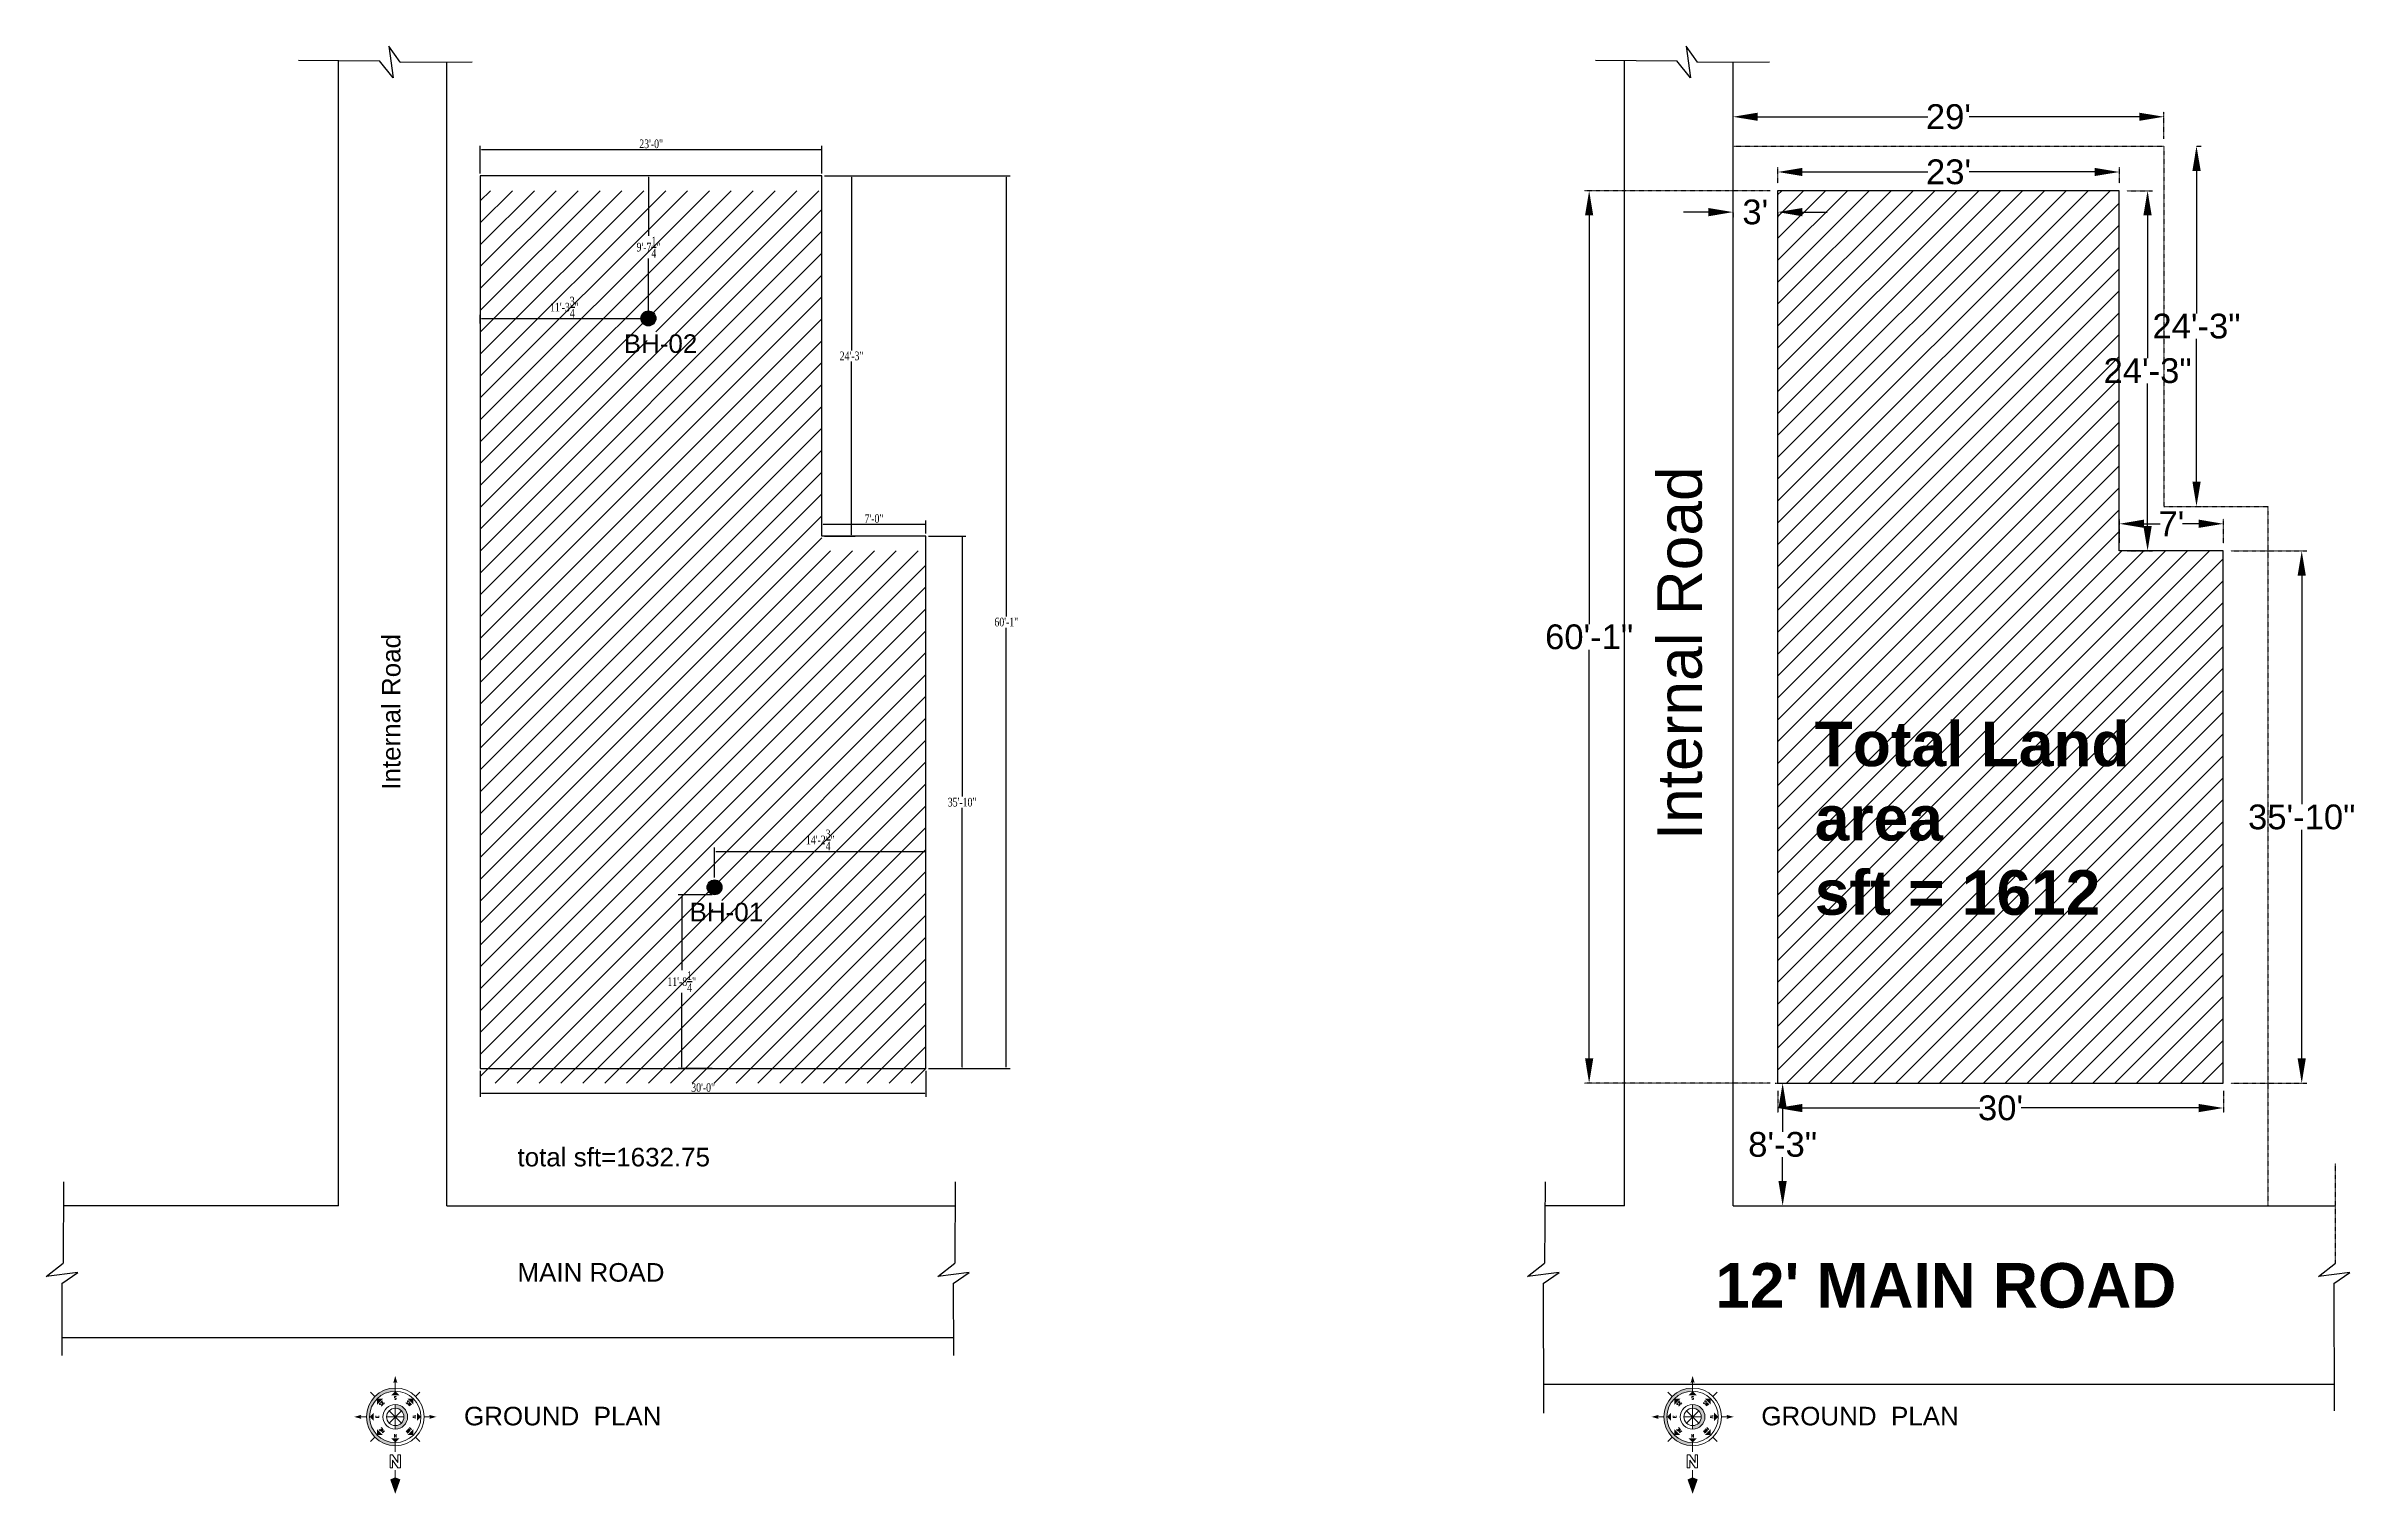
# Model space of a CAD drawing. Header units: inches. Extents: x -54558 to 35158, y -4190 to 41945.
# Drawn here: x -1188 to 679, y -126 to 1043 of the extents above; entities that cross this region are included whole.
import ezdxf
from ezdxf.enums import TextEntityAlignment as Align

# ---------------------------------------------------------------- set-up
doc = ezdxf.new("R2010")
doc.units = ezdxf.units.IN
doc.header["$MEASUREMENT"] = 0
doc.linetypes.add('AUDIT_I_190731160832-11', pattern=[0.375, 0.25, -0.125])
doc.linetypes.add('Dash 1_16_', pattern=[3.175, 1.5875, -1.5875])
doc.layers.get('0').update_dxf_attribs({"true_color": 0xe4c8de})
for name, color, linetype, lineweight in [('A-FURN-FIXD', 44, 'Continuous', 9), ('A_WALL', 7, 'Continuous', 30), ('ROAD', 251, 'Continuous', 30)]:
    doc.layers.add(name, color=color, linetype=linetype, lineweight=lineweight)
doc.layers.add('title', color=7, linetype='Continuous')
doc.styles.add('Arial', font='arial.ttf')
doc.styles.add('LOGO', font='times.ttf', dxfattribs={"width": 0.75, "height": 7})
doc.styles.add('ROMANS', font='romans.shx', dxfattribs={"width": 0.8})
doc.styles.add('SANSERIF', font='sanss___.ttf')
doc.dimstyles.new('Copy of Standard', dxfattribs={"dimtxt": 20, "dimasz": 20, "dimexe": 4, "dimexo": 6, "dimgap": 0, "dimtad": 0, "dimtih": 1, "dimtoh": 1, "dimdec": 0, "dimzin": 0, "dimdsep": 46, "dimlunit": 4, "dimtxsty": 'SANSERIF', "dimcen": 0.09, "dimclrd": 256, "dimclrt": 256, "dimadec": 0, "dimazin": 0, "dimtfac": 1, "dimtdec": 0, "dimtofl": 0, "dimtmove": 0, "dimatfit": 3, "dimfxl": 1, "dimtolj": 1, "dimtzin": 0, "dimlwd": 25, "dimarcsym": 0})
doc.dimstyles.new('STANDARD$0', dxfattribs={"dimtxt": 2, "dimasz": 1, "dimexe": 3, "dimexo": 2, "dimgap": 1, "dimtad": 1, "dimtih": 1, "dimtoh": 1, "dimzin": 3, "dimdsep": 46, "dimlunit": 4, "dimtxsty": 'LOGO', "dimcen": 0.09, "dimdle": 6, "dimclrd": 256, "dimclre": 256, "dimclrt": 7, "dimadec": 0, "dimazin": 1, "dimtm": 1e-09, "dimtfac": 1, "dimtofl": 0, "dimtmove": 0, "dimatfit": 2, "dimfxl": 1, "dimtolj": 1, "dimtzin": 0, "dimlwd": -1, "dimlwe": -1, "dimarcsym": 0})

# ---------------------------------------------------------------- blocks, each defined once
blk = doc.blocks.new('Anno_North_J_Metric')
at = {"layer": 'title', "lineweight": 18}
h = blk.add_hatch(color=256, dxfattribs=at)
h.paths.add_polyline_path([(4.17, 0), (4.68, 0, 1), (-4.68, 0), (-4.17, 0, -1)])
h.paths.add_polyline_path([(-1.41, 0), (-2, 0, 1), (2, 0), (1.41, 0, -1)])
for p, q in [((-3.31, 3.31), (-4.01, 4.01)), ((0, 4.68), (0, 5.67)), ((3.31, 3.31), (4.01, 4.01)), ((-8.67, 0), (-9.83, 0)), ((-8.27, 0.86), (-6.17, 0.86)), ((-8.27, 0.44), (-8.27, 0.86)), ((-7.01, 0.44), (-8.27, 0.44)), ((-8.27, -0.4), (-7.01, 0.44)), ((-6.17, 0.44), (-7.43, -0.4)), ((-6.17, 0.86), (-6.17, 0.44)), ((-4.68, 0), (-5.67, 0)), ((-4.68, 0), (-4.17, 0)), ((1, -1), (-1, 1)), ((1, 1), (-1, -1)), ((-1, 1), (1, -1)), ((-1, -1), (1, 1)), ((0, -1.41), (0, 1.41)), ((0, 1.41), (0, -1.41)), ((1.41, 0), (2, 0)), ((4.68, 0), (4.17, 0)), ((4.68, 0), (5.67, 0)), ((-8.27, -0.82), (-8.27, -0.4)), ((-6.17, -0.82), (-8.27, -0.82)), ((-7.43, -0.4), (-6.17, -0.4)), ((-6.17, -0.4), (-6.17, -0.82)), ((-3.31, -3.31), (-4.01, -4.01)), ((-1.41, 0), (-2, 0)), ((1.41, 0), (-1.41, 0)), ((-1.41, 0), (1.41, 0)), ((3.31, -3.31), (4.01, -4.01)), ((0, -4.68), (0, -5.67))]:
    blk.add_line(p, q, dxfattribs=at)
for radius in [4.68, 4.17, 2, 1.41]:
    blk.add_circle((0, 0), radius, dxfattribs=at)
for points in [[(0, 4.17), (0.67, 3.5), (-0.67, 3.5)], [(-0.33, 5.5), (0, 5.67), (0, 6.67)], [(0, 6.67), (0.33, 5.5), (0, 5.67)], [(-9.83, 0), (-10.17, 0.83), (-12.5, 0)], [(-12.5, 0), (-10.17, -0.83), (-9.83, 0)], [(-4.17, 0), (-3.5, 0.67), (-3.5, -0.67)], [(-2.95, 2.95), (-2, 2.95), (-2.95, 2)], [(2.95, 2.95), (2.95, 2), (2, 2.95)], [(4.17, 0), (3.5, -0.67), (3.5, 0.67)], [(5.5, 0.33), (5.67, 0), (6.67, 0)], [(-2.95, -2.95), (-2.95, -2), (-2, -2.95)], [(0, -4.17), (-0.67, -3.5), (0.67, -3.5)], [(2.95, -2.95), (2, -2.95), (2.95, -2)], [(6.67, 0), (5.5, -0.33), (5.67, 0)], [(0, -6.67), (-0.33, -5.5), (0, -5.67)], [(0.33, -5.5), (0, -5.67), (0, -6.67)]]:
    blk.add_solid(points, dxfattribs=at)
at = {"layer": 'title', "lineweight": 18, "style": 'ROMANS'}
for s, rotation, p in [('N', 90, (-2.83, 0)), ('NE', 45, (-2, 2)), ('SE', 315, (2, 2)), ('S', 90, (3.33, 0)), ('NW', 135, (-2, -2)), ('W', 180, (0, -2.83)), ('SW', 225, (2, -2))]:
    blk.add_text(s, height=0.5, rotation=rotation, dxfattribs=at).set_placement(p, align=Align.CENTER)
blk.add_text('E', height=0.5, dxfattribs=at).set_placement((0, 2.67), align=Align.CENTER)
blk = doc.blocks.new('North')
at = {"layer": 'title', "linetype": 'Dash 1_16_', "lineweight": 20, "xscale": 79.54979519464541, "yscale": 79.54979519464541, "zscale": 79.54979519464541, "rotation": 270}
blk.add_blockref('Anno_North_J_Metric', (8025510, 1107807), dxfattribs=at)
blk = doc.blocks.new('*D484')
at = {"ltscale": 0.25}
for p, q in [((-648.4, 371.7), (-648.4, 395.8)), ((-647.4, 392.8), (-478.6, 392.8)), ((-477.6, 371.7), (-477.6, 395.8))]:
    blk.add_line(p, q, dxfattribs=at)
for points in [[(-647.4, 393), (-647.4, 392.7), (-648.4, 392.8)], [(-478.6, 393), (-478.6, 392.7), (-477.6, 392.8)]]:
    blk.add_solid(points, dxfattribs=at)
at = {"color": 7, "ltscale": 0.25, "insert": (-563, 402), "char_height": 7, "attachment_point": 5, "style": 'LOGO'}
blk.add_mtext('\\A1;14\'-2{\\H1.000000x;\\S3/4;}"', dxfattribs=at)
blk = doc.blocks.new('*D485')
at = {"ltscale": 0.25}
for p, q in [((-650.4, 357.7), (-677.9, 357.7)), ((-674.9, 356.7), (-674.9, 296.8)), ((-674.9, 218.5), (-674.9, 278.4)), ((-650.4, 217.5), (-677.9, 217.5))]:
    blk.add_line(p, q, dxfattribs=at)
for points in [[(-675, 356.7), (-674.7, 356.7), (-674.9, 357.7)], [(-675, 218.5), (-674.7, 218.5), (-674.9, 217.5)]]:
    blk.add_solid(points, dxfattribs=at)
at = {"color": 7, "ltscale": 0.25, "insert": (-674.9, 287.6), "char_height": 7, "attachment_point": 5, "style": 'LOGO'}
blk.add_mtext('\\A1;11\'-8{\\H1.000000x;\\S1/4;}"', dxfattribs=at)
blk = doc.blocks.new('*D486')
at = {"ltscale": 0.25}
for p, q in [((-837.6, 819.3), (-837.6, 826.1)), ((-702.8, 823.1), (-836.6, 823.1)), ((-701.8, 819.3), (-701.8, 826.1))]:
    blk.add_line(p, q, dxfattribs=at)
for points in [[(-836.6, 823.3), (-836.6, 822.9), (-837.6, 823.1)], [(-702.8, 823.3), (-702.8, 822.9), (-701.8, 823.1)]]:
    blk.add_solid(points, dxfattribs=at)
at = {"color": 7, "ltscale": 0.25, "insert": (-769.7, 832.4), "char_height": 7, "attachment_point": 5, "style": 'LOGO'}
blk.add_mtext('\\A1;11\'-3{\\H1.000000x;\\S3/4;}"', dxfattribs=at)
blk = doc.blocks.new('*D487')
at = {"ltscale": 0.25}
for p, q in [((-697.8, 938.5), (-704.8, 938.5)), ((-701.8, 937.5), (-701.8, 890.1)), ((-701.8, 824.3), (-701.8, 871.7)), ((-697.8, 823.3), (-704.8, 823.3))]:
    blk.add_line(p, q, dxfattribs=at)
for points in [[(-702, 937.5), (-701.6, 937.5), (-701.8, 938.5)], [(-702, 824.3), (-701.6, 824.3), (-701.8, 823.3)]]:
    blk.add_solid(points, dxfattribs=at)
at = {"color": 7, "ltscale": 0.25, "insert": (-701.8, 880.9), "char_height": 7, "attachment_point": 5, "style": 'LOGO'}
blk.add_mtext('\\A1;9\'-7{\\H1.000000x;\\S1/4;}"', dxfattribs=at)
blk = doc.blocks.new('*D488')
at = {"ltscale": 0.25}
for p, q in [((-837.6, 940.5), (-837.6, 962.7)), ((-836.6, 959.7), (-562.6, 959.7)), ((-561.6, 940.5), (-561.6, 962.7))]:
    blk.add_line(p, q, dxfattribs=at)
for points in [[(-836.6, 959.9), (-836.6, 959.6), (-837.6, 959.7)], [(-562.6, 959.9), (-562.6, 959.6), (-561.6, 959.7)]]:
    blk.add_solid(points, dxfattribs=at)
at = {"color": 7, "ltscale": 0.25, "insert": (-699.6, 964.3), "char_height": 7, "attachment_point": 5, "style": 'LOGO'}
blk.add_mtext('\\A1;23\'-0"', dxfattribs=at)
blk = doc.blocks.new('*D489')
at = {"ltscale": 0.25}
for p, q in [((-837.6, 215.5), (-837.6, 194.4)), ((-477.6, 215.5), (-477.6, 194.4)), ((-836.6, 197.4), (-478.6, 197.4))]:
    blk.add_line(p, q, dxfattribs=at)
for points in [[(-836.6, 197.6), (-836.6, 197.3), (-837.6, 197.4)], [(-478.6, 197.6), (-478.6, 197.3), (-477.6, 197.4)]]:
    blk.add_solid(points, dxfattribs=at)
at = {"color": 7, "ltscale": 0.25, "insert": (-657.6, 202), "char_height": 7, "attachment_point": 5, "style": 'LOGO'}
blk.add_mtext('\\A1;30\'-0"', dxfattribs=at)
blk = doc.blocks.new('*D490')
at = {"ltscale": 0.25}
for p, q in [((-475.6, 647.5), (-445.4, 647.5)), ((-448.4, 646.5), (-448.4, 437)), ((-448.4, 218.5), (-448.4, 427.9)), ((-475.6, 217.5), (-445.4, 217.5))]:
    blk.add_line(p, q, dxfattribs=at)
for points in [[(-448.5, 646.5), (-448.2, 646.5), (-448.4, 647.5)], [(-448.5, 218.5), (-448.2, 218.5), (-448.4, 217.5)]]:
    blk.add_solid(points, dxfattribs=at)
at = {"color": 7, "ltscale": 0.25, "insert": (-448.4, 432.5), "char_height": 7, "attachment_point": 5, "style": 'LOGO'}
blk.add_mtext('\\A1;35\'-10"', dxfattribs=at)
blk = doc.blocks.new('*D491')
at = {"ltscale": 0.25}
for p, q in [((-561.6, 649.5), (-561.6, 660)), ((-560.6, 657), (-478.6, 657)), ((-477.6, 649.5), (-477.6, 660))]:
    blk.add_line(p, q, dxfattribs=at)
for points in [[(-560.6, 657.2), (-560.6, 656.9), (-561.6, 657)], [(-478.6, 657.2), (-478.6, 656.9), (-477.6, 657)]]:
    blk.add_solid(points, dxfattribs=at)
at = {"color": 7, "ltscale": 0.25, "insert": (-519.6, 661.6), "char_height": 7, "attachment_point": 5, "style": 'LOGO'}
blk.add_mtext('\\A1;7\'-0"', dxfattribs=at)
blk = doc.blocks.new('*D492')
at = {"ltscale": 0.25}
for p, q in [((-559.6, 938.5), (-534.7, 938.5)), ((-537.7, 937.5), (-537.7, 797.5)), ((-537.7, 648.5), (-537.7, 788.4)), ((-559.6, 647.5), (-534.7, 647.5))]:
    blk.add_line(p, q, dxfattribs=at)
for points in [[(-537.9, 937.5), (-537.6, 937.5), (-537.7, 938.5)], [(-537.9, 648.5), (-537.6, 648.5), (-537.7, 647.5)]]:
    blk.add_solid(points, dxfattribs=at)
at = {"color": 7, "ltscale": 0.25, "insert": (-537.7, 793), "char_height": 7, "attachment_point": 5, "style": 'LOGO'}
blk.add_mtext('\\A1;24\'-3"', dxfattribs=at)
blk = doc.blocks.new('*D493')
at = {"ltscale": 0.25}
for p, q in [((-559.6, 938.5), (-409.7, 938.5)), ((-412.7, 937.5), (-412.7, 582.5)), ((-412.7, 218.5), (-412.7, 573.4)), ((-475.6, 217.5), (-409.7, 217.5))]:
    blk.add_line(p, q, dxfattribs=at)
for points in [[(-412.8, 937.5), (-412.5, 937.5), (-412.7, 938.5)], [(-412.8, 218.5), (-412.5, 218.5), (-412.7, 217.5)]]:
    blk.add_solid(points, dxfattribs=at)
at = {"color": 7, "ltscale": 0.25, "insert": (-412.7, 578), "char_height": 7, "attachment_point": 5, "style": 'LOGO'}
blk.add_mtext('\\A1;60\'-1"', dxfattribs=at)
blk = doc.blocks.new('*D539')
at = {"color": 0, "linetype": 'AUDIT_I_190731160832-11', "lineweight": -2, "ltscale": 0.25}
for p, q in [((208.4, 205.5), (210.4, 205.5)), ((208.4, 106.5), (210.4, 106.5))]:
    blk.add_line(p, q, dxfattribs=at)
at = {"lineweight": 25, "ltscale": 0.25}
for p, q in [((214.4, 185.5), (214.4, 166.3)), ((214.4, 126.5), (214.4, 145.7))]:
    blk.add_line(p, q, dxfattribs=at)
at = {"linetype": 'AUDIT_I_190731160832-11', "ltscale": 0.25}
for points in [[(211, 185.5), (217.7, 185.5), (214.4, 205.5)], [(211, 126.5), (217.7, 126.5), (214.4, 106.5)]]:
    blk.add_solid(points, dxfattribs=at)
at = {"linetype": 'AUDIT_I_190731160832-11', "ltscale": 0.25, "insert": (214.4, 156), "char_height": 20, "attachment_point": 5, "style": 'SANSERIF'}
blk.add_mtext('\\A1;8\'-3"', dxfattribs=at)
blk = doc.blocks.new('*D540')
at = {"lineweight": 25, "ltscale": 0.25}
for p, q in [((154.3, 909.2), (134.3, 909.2)), ((230.4, 909.2), (250.4, 909.2))]:
    blk.add_line(p, q, dxfattribs=at)
at = {"color": 0, "linetype": 'AUDIT_I_190731160832-11', "lineweight": -2, "ltscale": 0.25}
for p, q in [((174.3, 908.5), (174.3, 905.2)), ((210.4, 908.5), (210.4, 905.2))]:
    blk.add_line(p, q, dxfattribs=at)
at = {"linetype": 'AUDIT_I_190731160832-11', "ltscale": 0.25}
for points in [[(154.3, 912.5), (154.3, 905.8), (174.3, 909.2)], [(230.4, 912.5), (230.4, 905.8), (210.4, 909.2)]]:
    blk.add_solid(points, dxfattribs=at)
at = {"linetype": 'AUDIT_I_190731160832-11', "ltscale": 0.25, "insert": (192.3, 909.2), "char_height": 20, "attachment_point": 5, "style": 'SANSERIF'}
blk.add_mtext("\\A1;3'", dxfattribs=at)
blk = doc.blocks.new('*D541')
at = {"color": 0, "linetype": 'AUDIT_I_190731160832-11', "lineweight": -2, "ltscale": 0.25}
for p, q in [((210.4, 932.5), (210.4, 945.6)), ((486.4, 932.5), (486.4, 945.6))]:
    blk.add_line(p, q, dxfattribs=at)
at = {"lineweight": 25, "ltscale": 0.25}
for p, q in [((230.4, 941.6), (331.6, 941.6)), ((466.4, 941.6), (365.1, 941.6))]:
    blk.add_line(p, q, dxfattribs=at)
at = {"linetype": 'AUDIT_I_190731160832-11', "ltscale": 0.25}
for points in [[(230.4, 944.9), (230.4, 938.3), (210.4, 941.6)], [(466.4, 944.9), (466.4, 938.3), (486.4, 941.6)]]:
    blk.add_solid(points, dxfattribs=at)
at = {"linetype": 'AUDIT_I_190731160832-11', "ltscale": 0.25, "insert": (348.4, 941.6), "char_height": 20, "attachment_point": 5, "style": 'SANSERIF'}
blk.add_mtext("\\A1;23'", dxfattribs=at)
blk = doc.blocks.new('*D542')
at = {"color": 0, "linetype": 'AUDIT_I_190731160832-11', "lineweight": -2, "ltscale": 0.25}
for p, q in [((492.4, 926.5), (513.2, 926.5)), ((492.4, 635.5), (513.2, 635.5))]:
    blk.add_line(p, q, dxfattribs=at)
at = {"lineweight": 25, "ltscale": 0.25}
for p, q in [((509.2, 906.5), (509.2, 791.3)), ((509.2, 655.5), (509.2, 770.7))]:
    blk.add_line(p, q, dxfattribs=at)
at = {"linetype": 'AUDIT_I_190731160832-11', "ltscale": 0.25}
for points in [[(505.8, 906.5), (512.5, 906.5), (509.2, 926.5)], [(505.8, 655.5), (512.5, 655.5), (509.2, 635.5)]]:
    blk.add_solid(points, dxfattribs=at)
at = {"linetype": 'AUDIT_I_190731160832-11', "ltscale": 0.25, "insert": (509.2, 781), "char_height": 20, "attachment_point": 5, "style": 'SANSERIF'}
blk.add_mtext('\\A1;24\'-3"', dxfattribs=at)
blk = doc.blocks.new('*D543')
at = {"color": 0, "linetype": 'AUDIT_I_190731160832-11', "lineweight": -2, "ltscale": 0.25}
for p, q in [((486.4, 641.5), (486.4, 661.4)), ((570.4, 641.5), (570.4, 661.4))]:
    blk.add_line(p, q, dxfattribs=at)
at = {"lineweight": 25, "ltscale": 0.25}
for p, q in [((506.4, 657.4), (519.4, 657.4)), ((550.4, 657.4), (537.3, 657.4))]:
    blk.add_line(p, q, dxfattribs=at)
at = {"linetype": 'AUDIT_I_190731160832-11', "ltscale": 0.25}
for points in [[(506.4, 660.8), (506.4, 654.1), (486.4, 657.4)], [(550.4, 660.8), (550.4, 654.1), (570.4, 657.4)]]:
    blk.add_solid(points, dxfattribs=at)
at = {"linetype": 'AUDIT_I_190731160832-11', "ltscale": 0.25, "insert": (528.4, 657.4), "char_height": 20, "attachment_point": 5, "style": 'SANSERIF'}
blk.add_mtext("\\A1;7'", dxfattribs=at)
blk = doc.blocks.new('*D544')
at = {"color": 0, "linetype": 'AUDIT_I_190731160832-11', "lineweight": -2, "ltscale": 0.25}
for p, q in [((576.4, 635.5), (637.7, 635.5)), ((576.4, 205.5), (637.7, 205.5))]:
    blk.add_line(p, q, dxfattribs=at)
at = {"lineweight": 25, "ltscale": 0.25}
for p, q in [((633.7, 615.5), (633.7, 430.8)), ((633.7, 225.5), (633.7, 410.2))]:
    blk.add_line(p, q, dxfattribs=at)
at = {"linetype": 'AUDIT_I_190731160832-11', "ltscale": 0.25}
for points in [[(630.4, 615.5), (637, 615.5), (633.7, 635.5)], [(630.4, 225.5), (637, 225.5), (633.7, 205.5)]]:
    blk.add_solid(points, dxfattribs=at)
at = {"linetype": 'AUDIT_I_190731160832-11', "ltscale": 0.25, "insert": (633.7, 420.5), "char_height": 20, "attachment_point": 5, "style": 'SANSERIF'}
blk.add_mtext('\\A1;35\'-10"', dxfattribs=at)
blk = doc.blocks.new('*D545')
at = {"color": 0, "linetype": 'AUDIT_I_190731160832-11', "lineweight": -2, "ltscale": 0.25}
for p, q in [((210.4, 199.5), (210.4, 181.5)), ((570.4, 199.5), (570.4, 181.5))]:
    blk.add_line(p, q, dxfattribs=at)
at = {"lineweight": 25, "ltscale": 0.25}
for p, q in [((230.4, 185.5), (373.6, 185.5)), ((550.4, 185.5), (407.1, 185.5))]:
    blk.add_line(p, q, dxfattribs=at)
at = {"linetype": 'AUDIT_I_190731160832-11', "ltscale": 0.25}
for points in [[(230.4, 188.8), (230.4, 182.1), (210.4, 185.5)], [(550.4, 188.8), (550.4, 182.1), (570.4, 185.5)]]:
    blk.add_solid(points, dxfattribs=at)
at = {"linetype": 'AUDIT_I_190731160832-11', "ltscale": 0.25, "insert": (390.4, 185.5), "char_height": 20, "attachment_point": 5, "style": 'SANSERIF'}
blk.add_mtext("\\A1;30'", dxfattribs=at)
blk = doc.blocks.new('*D546')
at = {"color": 0, "linetype": 'AUDIT_I_190731160832-11', "lineweight": -2, "ltscale": 0.25}
for p, q in [((204.4, 926.5), (54.1, 926.5)), ((204.4, 205.5), (54.1, 205.5))]:
    blk.add_line(p, q, dxfattribs=at)
at = {"lineweight": 25, "ltscale": 0.25}
for p, q in [((58.1, 906.5), (58.1, 576.3)), ((58.1, 225.5), (58.1, 555.7))]:
    blk.add_line(p, q, dxfattribs=at)
at = {"linetype": 'AUDIT_I_190731160832-11', "ltscale": 0.25}
for points in [[(54.8, 906.5), (61.4, 906.5), (58.1, 926.5)], [(54.8, 225.5), (61.4, 225.5), (58.1, 205.5)]]:
    blk.add_solid(points, dxfattribs=at)
at = {"linetype": 'AUDIT_I_190731160832-11', "ltscale": 0.25, "insert": (58.1, 566), "char_height": 20, "attachment_point": 5, "style": 'SANSERIF'}
blk.add_mtext('\\A1;60\'-1"', dxfattribs=at)
blk = doc.blocks.new('*D547')
at = {"color": 0, "linetype": 'AUDIT_I_190731160832-11', "lineweight": -2, "ltscale": 0.25}
for p, q in [((174.3, 968.5), (174.3, 990.2)), ((522.4, 968.5), (522.4, 990.2))]:
    blk.add_line(p, q, dxfattribs=at)
at = {"lineweight": 25, "ltscale": 0.25}
for p, q in [((194.3, 986.2), (331.6, 986.2)), ((502.4, 986.2), (365.1, 986.2))]:
    blk.add_line(p, q, dxfattribs=at)
at = {"linetype": 'AUDIT_I_190731160832-11', "ltscale": 0.25}
for points in [[(194.3, 989.5), (194.3, 982.9), (174.3, 986.2)], [(502.4, 989.5), (502.4, 982.9), (522.4, 986.2)]]:
    blk.add_solid(points, dxfattribs=at)
at = {"linetype": 'AUDIT_I_190731160832-11', "ltscale": 0.25, "insert": (348.3, 986.2), "char_height": 20, "attachment_point": 5, "style": 'SANSERIF'}
blk.add_mtext("\\A1;29'", dxfattribs=at)
blk = doc.blocks.new('*D548')
at = {"color": 0, "linetype": 'AUDIT_I_190731160832-11', "lineweight": -2, "ltscale": 0.25}
for p, q in [((548.7, 962.5), (552.7, 962.5)), ((548.7, 671.5), (552.7, 671.5))]:
    blk.add_line(p, q, dxfattribs=at)
at = {"lineweight": 25, "ltscale": 0.25}
for p, q in [((548.7, 942.5), (548.7, 827.3)), ((548.7, 691.5), (548.7, 806.7))]:
    blk.add_line(p, q, dxfattribs=at)
at = {"linetype": 'AUDIT_I_190731160832-11', "ltscale": 0.25}
for points in [[(545.4, 942.5), (552.1, 942.5), (548.7, 962.5)], [(545.4, 691.5), (552.1, 691.5), (548.7, 671.5)]]:
    blk.add_solid(points, dxfattribs=at)
at = {"linetype": 'AUDIT_I_190731160832-11', "ltscale": 0.25, "insert": (548.7, 817), "char_height": 20, "attachment_point": 5, "style": 'SANSERIF'}
blk.add_mtext('\\A1;24\'-3"', dxfattribs=at)

msp = doc.modelspace()

# ---------------------------------------------------------------- hatches: boundary and pattern name
at = {"ltscale": 0.25}
h = msp.add_hatch(dxfattribs=at)
h.set_pattern_fill('ANSI31', color=256, scale=100, style=0)
h.set_pattern_definition([(45, (0, -12), (-8.83883, 8.83883), [])])
h.paths.add_polyline_path([(210.356, 205.48), (570.356, 205.48), (570.356, 635.48), (486.356, 635.48), (486.356, 926.48), (210.356, 926.48)])
h.paths.add_polyline_path([(-561.59, 635.48), (-561.59, 926.48), (-837.59, 926.48), (-837.59, 205.48), (-477.59, 205.48), (-477.59, 635.48)])
h.paths.add_polyline_path([(-642.391, 351.747, -1), (-654.391, 351.747, -1)], flags=16)
h.paths.add_polyline_path([(-707.803, 811.307, -1), (-695.803, 811.307, -1)], flags=16)
h.paths.add_polyline_path([(-575.295, 400.005), (-550.685, 400.005), (-550.685, 380.081), (-575.295, 380.081)], flags=24)
h.paths.add_polyline_path([(-687.163, 285.576), (-662.553, 285.576), (-662.553, 265.652), (-687.163, 265.652)], flags=24)
h.paths.add_polyline_path([(-782.001, 830.41), (-757.391, 830.41), (-757.391, 810.365), (-782.001, 810.365)], flags=24)
h.paths.add_polyline_path([(-712.47, 878.866), (-691.135, 878.866), (-691.135, 858.922), (-712.47, 858.922)], flags=24)
h.paths.add_polyline_path([(-725.466, 802.199), (-661.209, 802.199), (-661.209, 779.381), (-725.466, 779.381)], flags=24)
h.paths.add_polyline_path([(-672.285, 342.998), (-610.771, 342.998), (-610.771, 320.181), (-672.285, 320.181)], flags=24)
h.paths.add_polyline_path([(231.373, 506.6), (519.299, 506.6), (519.299, 331.372), (231.373, 331.372)], flags=24)
at = {"layer": 'A_WALL', "ltscale": 0.25}
for points in [[(-695.803, 823.307, 1), (-707.803, 823.307, 1)], [(-642.391, 363.747, 1), (-654.391, 363.747, 1)]]:
    msp.add_hatch(color=1, dxfattribs=at).paths.add_polyline_path(points)

# ---------------------------------------------------------------- linework, layer by layer
msp.add_lwpolyline([(-477.59, 217.48), (-477.59, 647.48), (-561.59, 647.48), (-561.59, 938.48), (-837.59, 938.48), (-837.59, 217.48), (-477.59, 217.48)], dxfattribs=at)
at = {"layer": 'A_WALL', "color": 1, "ltscale": 0.25}
msp.add_lwpolyline([(570.356, 205.48), (570.356, 635.48), (486.356, 635.48), (486.356, 926.48), (210.356, 926.48), (210.356, 205.48), (570.356, 205.48)], dxfattribs=at)
for centre in [(-701.803, 823.307), (-648.391, 363.747)]:
    msp.add_circle(centre, 6, dxfattribs=at)
at = {"layer": 'ROAD'}
for p, q in [((-984.594, 1031.851), (-918.952, 1031.498)), ((-952.178, 106.48), (-952.178, 1031.676)), ((-908.008, 1017.773), (-918.952, 1031.498)), ((-902.374, 1030.294), (-911.458, 1043.178)), ((-911.458, 1043.178), (-908.008, 1017.773)), ((-902.374, 1030.294), (-844.232, 1030.478)), ((-864.619, 106.48), (-864.619, 1030.414)), ((63.352, 1031.851), (128.994, 1031.498)), ((86.768, 106.48), (86.768, 1031.676)), ((139.938, 1017.773), (128.994, 1031.498)), ((145.572, 1030.294), (136.488, 1043.178)), ((136.488, 1043.178), (139.938, 1017.773)), ((145.572, 1030.294), (203.714, 1030.478)), ((174.327, 106.48), (174.327, 1030.414)), ((-1174.162, 125.853), (-1174.515, 60.211)), ((-454.014, 125.853), (-454.366, 60.211)), ((22.488, 125.853), (22.135, 60.211)), ((-952.178, 106.48), (-1174.266, 106.48)), ((-864.619, 106.48), (-454.118, 106.48)), ((86.768, 106.48), (22.384, 106.48)), ((174.327, 106.48), (660.781, 106.48)), ((-1188.24, 49.268), (-1174.515, 60.211)), ((-468.091, 49.268), (-454.366, 60.211)), ((8.411, 49.268), (22.135, 60.211)), ((647.202, 49.268), (660.927, 60.211)), ((-1162.835, 52.718), (-1188.24, 49.268)), ((-1175.719, 43.634), (-1162.835, 52.718)), ((-1175.719, 43.634), (-1175.534, -14.508)), ((-442.686, 52.718), (-468.091, 49.268)), ((-455.57, 43.634), (-442.686, 52.718)), ((-455.57, 43.634), (-455.386, -14.508)), ((33.815, 52.718), (8.411, 49.268)), ((20.931, 43.634), (33.815, 52.718)), ((20.931, 43.634), (21.116, -61.093)), ((672.607, 52.718), (647.202, 49.268)), ((659.723, 43.634), (672.607, 52.718)), ((659.723, 43.634), (659.907, -58.99)), ((-1175.58, 0), (-455.432, 0)), ((21.074, -37.52), (659.869, -37.52))]:
    msp.add_line(p, q, dxfattribs=at)
at = {"layer": 'ROAD', "linetype": 'AUDIT_I_190731160832-11', "ltscale": 0.25}
for p, q in [((174.327, 962.48), (522.356, 962.48)), ((522.356, 962.48), (522.356, 671.48)), ((522.356, 671.48), (606.356, 671.48)), ((606.356, 671.48), (606.356, 106.48)), ((570.356, 635.48), (570.356, 635.48)), ((660.927, 60.211), (660.927, 140.638))]:
    msp.add_line(p, q, dxfattribs=at)

# ---------------------------------------------------------------- block references
at = {"layer": 'A-FURN-FIXD', "lineweight": 30, "xscale": 0.0625, "yscale": 0.0625, "zscale": 0.0625, "rotation": 180}
for p in [(500688.101, 69173.939), (501736.047, 69173.939)]:
    msp.add_blockref('North', p, dxfattribs=at)

# ---------------------------------------------------------------- texts
at = {"char_height": 15, "attachment_point": 1, "style": 'Arial'}
for s, insert, width in [('{\\C1;BH-02}', (-721.716, 810.449), 161.39351), ('{\\C1;BH-01}', (-668.535, 351.248), 161.39351), ('total sft=1632.75', (-807.573, 153.332), 191.01365), ('MAIN ROAD', (-807.573, 60.225), 161.39351), ("{\\fArial|b1|i0|c0|p34;\\H2.4x;\\C1;12' MAIN ROAD\\H0.4167x;\\C256;\\P} ", (159.978, 60.225), 388.1396), ('GROUND  PLAN', (-850.77, -55.865), 161.39351), ('GROUND  PLAN', (197.176, -55.865), 161.39351)]:
    msp.add_mtext(s, dxfattribs=dict(at, insert=insert, width=width))
at = {"attachment_point": 1, "rotation": 90, "style": 'Arial'}
for s, insert, char_height, width in [('\\pt612;Internal Road', (113.129, 401.872), 36, 402.38007), ('\\pt255;Internal Road', (-917.137, 442.583), 15, 130.54467)]:
    msp.add_mtext(s, dxfattribs=dict(at, insert=insert, char_height=char_height, width=width))
at = {"color": 1, "insert": (240.373, 497.6), "char_height": 36, "width": 298.98198, "attachment_point": 1, "style": 'Arial'}
msp.add_mtext('{\\fArial|b1|i0|c0|p34;Total Land area\\Psft = 1612}', dxfattribs=at)

# ---------------------------------------------------------------- dimensions: what is measured, and where the dimension line sits
at = {"linetype": 'AUDIT_I_190731160832-11', "ltscale": 0.25}
for base, p1, p2, picture, middle in [((522.356, 986.187), (174.327, 962.48), (522.356, 962.48), '*D547', (348.341, 986.187)), ((486.356, 941.601), (210.356, 926.48), (486.356, 926.48), '*D541', (348.356, 941.601)), ((174.327, 909.179), (210.356, 914.537), (174.327, 914.537), '*D540', (192.341, 909.179)), ((570.356, 657.425), (486.356, 635.48), (570.356, 635.48), '*D543', (528.356, 657.425)), ((210.356, 185.48), (570.356, 205.48), (210.356, 205.48), '*D545', (390.356, 185.48))]:
    dim = msp.add_linear_dim(base=base, p1=p1, p2=p2, dimstyle='Copy of Standard', dxfattribs=at)
    dim.commit()
    dim.dimension.update_dxf_attribs({"geometry": picture, "text_midpoint": middle})
at = {"ltscale": 0.25}
for base, p1, p2, picture, middle in [((-561.59, 959.743), (-837.59, 938.48), (-561.59, 938.48), '*D488', (-699.59, 964.304)), ((-837.59, 823.115), (-701.803, 817.307), (-837.59, 817.307), '*D486', (-769.696, 832.387)), ((-477.59, 657.026), (-561.59, 647.48), (-477.59, 647.48), '*D491', (-519.59, 661.596)), ((-477.59, 392.831), (-648.391, 369.747), (-477.59, 369.747), '*D484', (-562.99, 402.043)), ((-477.59, 197.431), (-837.59, 217.48), (-477.59, 217.48), '*D489', (-657.59, 201.991))]:
    dim = msp.add_linear_dim(base=base, p1=p1, p2=p2, dimstyle='STANDARD$0', dxfattribs=at)
    dim.commit()
    dim.dimension.update_dxf_attribs({"geometry": picture, "text_midpoint": middle})
at = {"linetype": 'AUDIT_I_190731160832-11', "ltscale": 0.25}
for base, p1, p2, picture, middle in [((548.72, 671.48), (542.72, 962.48), (542.72, 671.48), '*D548', (548.72, 816.98)), ((58.09, 205.48), (210.356, 926.48), (210.356, 205.48), '*D546', (58.09, 565.98)), ((509.153, 635.48), (486.356, 926.48), (486.356, 635.48), '*D542', (509.153, 780.98)), ((633.693, 205.48), (570.356, 635.48), (570.356, 205.48), '*D544', (633.693, 420.48)), ((214.356, 106.48), (214.356, 205.48), (214.356, 106.48), '*D539', (214.356, 155.98))]:
    dim = msp.add_linear_dim(base=base, p1=p1, p2=p2, angle=90, dimstyle='Copy of Standard', dxfattribs=at)
    dim.commit()
    dim.dimension.update_dxf_attribs({"geometry": picture, "text_midpoint": middle})
at = {"ltscale": 0.25}
for base, p1, p2, picture, middle in [((-701.803, 938.48), (-695.803, 823.307), (-695.803, 938.48), '*D487', (-701.803, 880.894)), ((-537.735, 938.48), (-561.59, 647.48), (-561.59, 938.48), '*D492', (-537.735, 792.98)), ((-412.667, 938.48), (-477.59, 217.48), (-561.59, 938.48), '*D493', (-412.667, 577.98)), ((-448.351, 647.48), (-477.59, 217.48), (-477.59, 647.48), '*D490', (-448.351, 432.48)), ((-674.858, 217.48), (-648.391, 357.747), (-648.391, 217.48), '*D485', (-674.858, 287.614))]:
    dim = msp.add_linear_dim(base=base, p1=p1, p2=p2, angle=90, dimstyle='STANDARD$0', dxfattribs=at)
    dim.commit()
    dim.dimension.update_dxf_attribs({"geometry": picture, "text_midpoint": middle})

doc.saveas('drawing.dxf')
